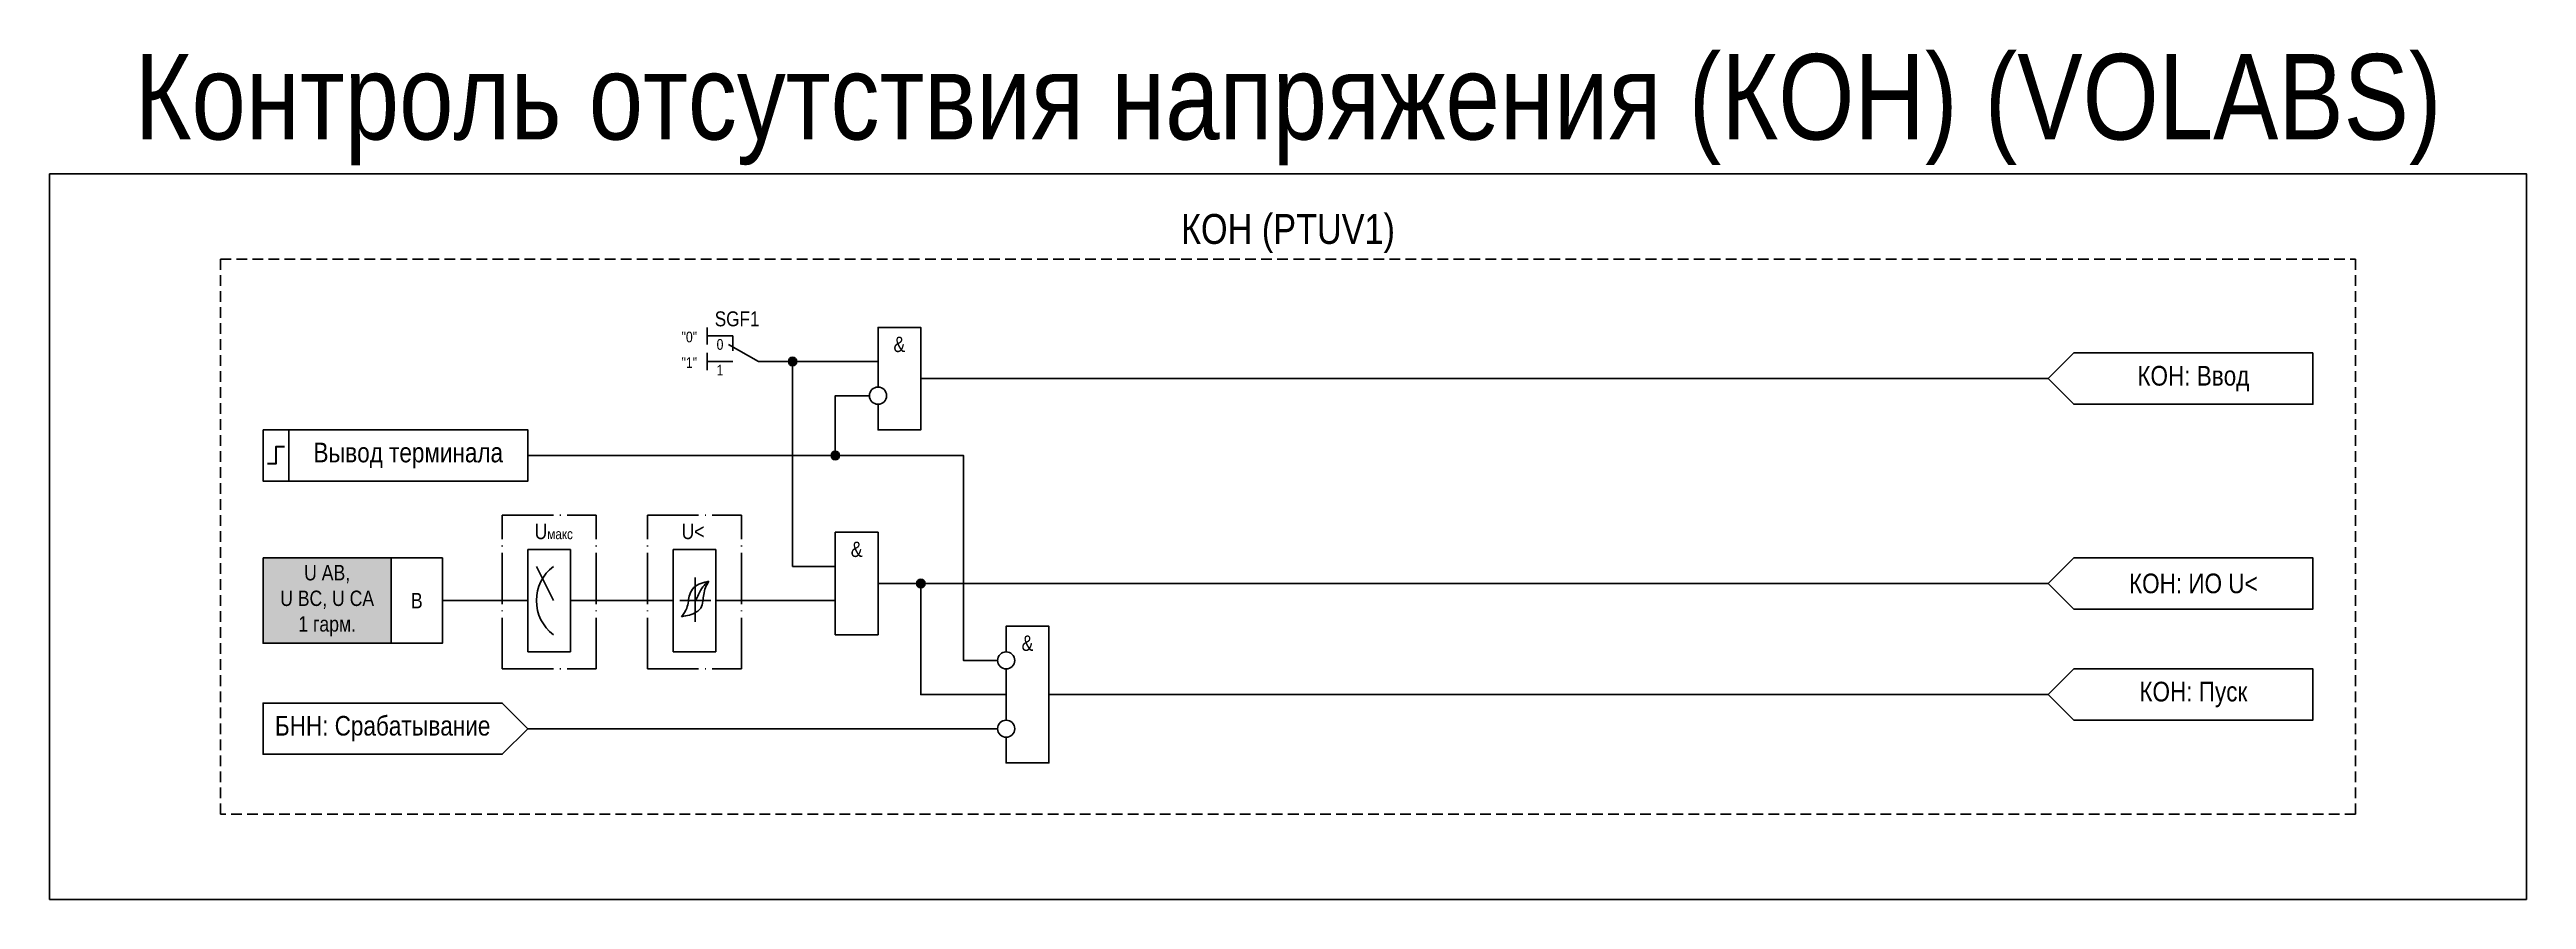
# Model space of a CAD drawing. Header units: millimetres. Extents: x -1463 to 443, y 0 to 109.
# Drawn here: x -631 to -341, y 2 to 101.5 of the extents above; entities that cross this region are included whole.
import ezdxf
from ezdxf.enums import TextEntityAlignment as Align

# ---------------------------------------------------------------- set-up
doc = ezdxf.new("R2010")
doc.units = ezdxf.units.MM
doc.linetypes.add('ACAD_ISO04W100', pattern=[30, 24, -3, 0, -3])
doc.linetypes.add('штриховая2', pattern=[0.375, 0.25, -0.125])
doc.layers.add('Основная', color=7, linetype='Continuous')
doc.styles.add('1.8_Gost_RD', font='ARIALN.TTF', dxfattribs={"height": 1.8})
doc.styles.add('2.5_Gost_RD', font='ARIALN.TTF', dxfattribs={"height": 2.5})
doc.styles.add('3.5_Gost_RD', font='ARIALN.TTF', dxfattribs={"height": 3.5})
doc.styles.add('Вывод', font='ARIALN.TTF', dxfattribs={"height": 2.5})
doc.styles.add('Компонент', font='ARIALN.TTF', dxfattribs={"height": 3.5})

msp = doc.modelspace()

# ---------------------------------------------------------------- texts
at = {"ltscale": 100, "attachment_point": 5}
for s, insert, char_height, width, style in [('{\\C3;Контроль отсутствия напряжения (КОН) (VOLABS)}', (-486, 94.5), 10, 290, '3.5_Gost_RD'), ('U AB,\\PU BC, U CA\\P1 гарм.', (-598.5, 37), 1.8, 15, '1.8_Gost_RD'), ('В ', (-588, 37), 1.8, 6, '1.8_Gost_RD')]:
    msp.add_mtext(s, dxfattribs=dict(at, insert=insert, char_height=char_height, width=width, style=style))
at = {"color": 30, "ltscale": 100, "insert": (-486, 80), "char_height": 3.5, "width": 250, "attachment_point": 5, "style": '3.5_Gost_RD'}
msp.add_mtext('КОН (РTUV1)', dxfattribs=at)
at = {"layer": 'Основная', "ltscale": 100, "char_height": 1.25, "attachment_point": 1, "style": '3.5_Gost_RD'}
for s, insert in [('"0"', (-557, 68.5)), ('"1"', (-557, 65.5))]:
    msp.add_mtext_dynamic_manual_height_columns(s, width=2, gutter_width=17.5, heights=[0], dxfattribs=dict(at, insert=insert))
at = {"layer": 'Основная', "ltscale": 100, "attachment_point": 5, "style": '2.5_Gost_RD'}
for s, insert, char_height, width in [('&', (-531.5, 67), 1.8, 5), ('КОН: Ввод', (-380, 63), 2.3, 28), ('&', (-536.5, 43), 1.8, 5), ('&', (-516.5, 32), 1.8, 5), ('БНН: Срабатывание', (-592, 22), 2.3, 28)]:
    msp.add_mtext(s, dxfattribs=dict(at, insert=insert, char_height=char_height, width=width))
at = {"layer": 'Основная', "color": 0, "ltscale": 100, "char_height": 2.3, "width": 28, "attachment_point": 5, "style": '2.5_Gost_RD'}
for s, insert in [('{\\C256;Вывод терминала}', (-589, 54)), ('{\\C256;КОН: ИО U<}', (-380, 39)), ('{\\C256;КОН: Пуск}', (-380, 26))]:
    msp.add_mtext(s, dxfattribs=dict(at, insert=insert))
at = {"layer": 'Основная', "color": 7, "ltscale": 100, "char_height": 1.8, "attachment_point": 1, "style": '1.8_Gost_RD'}
for s, width, insert in [('\\pi2.78586;U{\\H0.66667x;макс}', 11, (-577, 46)), ('U<', 4, (-557, 46))]:
    msp.add_mtext_dynamic_manual_height_columns(s, width=width, gutter_width=17.5, heights=[0], dxfattribs=dict(at, insert=insert))

# ---------------------------------------------------------------- blocks, each defined once
blk = doc.blocks.new('*U71')
at = {"layer": 'Основная', "linetype": 'ACAD_ISO04W100', "ltscale": 0.25}
for p, q in [((0, 0), (11, 0)), ((0, -18), (0, 0)), ((11, -18), (11, 0)), ((0, -18), (11, -18))]:
    blk.add_line(p, q, dxfattribs=at)
at = {"layer": 'Основная', "style": 'Компонент'}
blk.add_attdef('ОУ', text='', height=3.5, dxfattribs=at).set_placement((11, 0), align=Align.MIDDLE_CENTER)
blk = doc.blocks.new('*U83')
at = {"layer": 'Основная', "linetype": 'ACAD_ISO04W100', "ltscale": 0.25}
for p, q in [((0, 0), (11, 0)), ((0, -18), (0, 0)), ((11, -18), (11, 0)), ((0, -18), (11, -18))]:
    blk.add_line(p, q, dxfattribs=at)
at = {"layer": 'Основная', "style": 'Компонент'}
blk.add_attdef('ОУ', text='', height=3.5, dxfattribs=at).set_placement((11, 0), align=Align.MIDDLE_CENTER)
blk = doc.blocks.new('*U80')
at = {"layer": 'Основная', "ltscale": 0.35}
blk.add_line((6, 6), (6, 2.5), dxfattribs=at)
at = {"layer": 'Основная', "color": 0}
blk.add_line((0, 0), (7, 4), dxfattribs=at)
blk = doc.blocks.new('*U92')
at = {"layer": 'Основная', "color": 0}
for p, q in [((-3, 6), (-9, 6)), ((-3, 0), (-9, 0)), ((9, 0), (3, 0))]:
    blk.add_line(p, q, dxfattribs=at)
at = {"layer": 'Основная', "ltscale": 0.25, "xscale": -1}
blk.add_blockref('*U80', (3, 0), dxfattribs=at)
at = {"layer": 'Основная'}
for tag, height, style, p in [('ОУ', 3.5, 'Компонент', (-2, 10)), ('В1', 2.5, 'Вывод', (-13, 6)), ('В2', 2.5, 'Вывод', (-6, 4)), ('В3', 2.5, 'Вывод', (-6, -2))]:
    blk.add_attdef(tag, text='', height=height, dxfattribs=dict(at, style=style)).set_placement(p, align=Align.MIDDLE_CENTER)
blk = doc.blocks.new('Точка')
at = {"ltscale": 100}
h = blk.add_hatch(color=256, dxfattribs=at)
h.dxf.hatch_style = 1
edge = h.paths.add_edge_path()
edge.add_arc((0, 0), 0.5, 0, 360)
blk.add_circle((0, 0), 0.5, dxfattribs=at)

# ---------------------------------------------------------------- hatches: boundary and pattern name
at = {"ltscale": 100, "true_color": 0xf7941d}
h = msp.add_hatch(color=30, dxfattribs=at)
h.dxf.hatch_style = 1
h.paths.add_polyline_path([(-606, 42), (-591, 42), (-591, 32), (-606, 32)])

# ---------------------------------------------------------------- linework, layer by layer
at = {"ltscale": 100}
for points in [[(-631, 87), (-341, 87), (-341, 2), (-631, 2)], [(-606, 42), (-591, 42), (-591, 32), (-606, 32)], [(-591, 42), (-585, 42), (-585, 32), (-591, 32)]]:
    msp.add_lwpolyline(points, close=True, dxfattribs=at)
at = {"linetype": 'штриховая2', "ltscale": 5}
msp.add_lwpolyline([(-611, 77), (-361, 77), (-361, 12), (-611, 12)], close=True, dxfattribs=at)
at = {"layer": 'Основная', "ltscale": 100}
for p, q in [((-554, 69), (-554, 67)), ((-554, 66), (-554, 64)), ((-575, 41.5), (-575, 43)), ((-575, 43), (-570, 43)), ((-575, 34), (-575, 42)), ((-570, 43), (-570, 37)), ((-558, 41.5), (-558, 43)), ((-558, 43), (-553, 43)), ((-558, 34), (-558, 42)), ((-553, 43), (-553, 37)), ((-575, 37), (-585, 37)), ((-570, 37), (-570, 31)), ((-553, 37), (-539, 37)), ((-553, 37), (-553, 31)), ((-575, 31), (-575, 34)), ((-558, 31), (-558, 34)), ((-570, 31), (-575, 31)), ((-553, 31), (-558, 31)), ((-575, 22), (-520, 22))]:
    msp.add_line(p, q, dxfattribs=at)
at = {"layer": 'Основная', "color": 7, "ltscale": 100}
for p, q in [((-572, 37), (-574, 41)), ((-570, 37), (-558, 37)), ((-557.21, 37), (-555.4, 37)), ((-553.58, 37), (-555.4, 37))]:
    msp.add_line(p, q, dxfattribs=at)
at = {"layer": 'Основная'}
msp.add_line((-555.4, 39.72), (-555.4, 34.52), dxfattribs=at)
at = {"layer": 'Основная', "ltscale": 100}
for points in [[(-534, 62), (-534, 69), (-529, 69), (-529, 57), (-534, 57), (-534, 60)], [(-545, 65), (-534, 65)], [(-545, 65), (-544, 65), (-544, 41), (-539, 41), (-539, 41), (-539, 41)], [(-544, 65), (-544, 65), (-544, 41), (-544, 41), (-544, 41), (-539, 41)], [(-575, 54), (-539, 54), (-539, 61), (-535, 61)], [(-529, 63), (-397, 63)], [(-575, 54), (-524, 54)], [(-539, 54), (-524, 54), (-524, 30), (-524, 30)], [(-397, 39), (-394, 42), (-366, 42), (-366, 36), (-394, 36), (-397, 39)], [(-534, 39), (-534, 39), (-534, 39), (-397, 39)], [(-529, 39), (-529, 39), (-529, 26), (-529, 26), (-529, 26), (-524, 26)], [(-519, 31), (-519, 34), (-514, 34), (-514, 18), (-519, 18), (-519, 21)], [(-524, 30), (-520, 30)], [(-519, 23), (-519, 29)], [(-397, 26), (-394, 29), (-366, 29), (-366, 23), (-394, 23), (-397, 26)], [(-575, 22), (-578, 25), (-606, 25), (-606, 19), (-578, 19), (-575, 22)], [(-529, 26), (-519, 26)], [(-514, 26), (-397, 26)], [(-524, 22), (-520, 22)]]:
    msp.add_lwpolyline(points, dxfattribs=at)
for points in [[(-366, 66), (-366, 60), (-394, 60), (-397, 63), (-394, 66)], [(-606, 57), (-603, 57), (-603, 51), (-606, 51)], [(-606, 57), (-575, 57), (-575, 51), (-606, 51)], [(-539, 45), (-534, 45), (-534, 33), (-539, 33)]]:
    msp.add_lwpolyline(points, close=True, dxfattribs=at)
at = {"layer": 'Основная', "lineweight": 30, "ltscale": 100}
msp.add_lwpolyline([(-603.5, 55), (-604.5, 55), (-604.5, 53), (-605.5, 53)], dxfattribs=at)
at = {"layer": 'Основная'}
msp.add_circle((-534, 61), 1, dxfattribs=at)
at = {"layer": 'Основная', "ltscale": 100}
for centre in [(-519, 30), (-519, 22)]:
    msp.add_circle(centre, 1, dxfattribs=at)
at = {"layer": 'Основная', "color": 7, "ltscale": 100}
msp.add_arc((-569, 37), 5, 126.8699, 233.1301, dxfattribs=at)
at = {"layer": 'Основная'}
for points in [[(-556.2, 36.92), (-556.05, 37.71), (-555.56, 38.54), (-553.8, 39.26)], [(-555.4, 37), (-555, 37.72), (-554.53, 38.6), (-553.8, 39.26)], [(-554.52, 36.92), (-554.4, 37.71), (-554.19, 38.54), (-553.8, 39.26)], [(-556.2, 36.92), (-556.4, 36.13), (-557, 35.12)], [(-554.52, 36.92), (-554.75, 36.13), (-555.24, 35.67), (-557, 35.12)]]:
    msp.add_spline(points, degree=3, dxfattribs=at)

# ---------------------------------------------------------------- block references
at = {"layer": 'Основная', "ltscale": 0.25}
ref = msp.add_blockref('*U92', (-549.5, 65), dxfattribs=dict(at, xscale=0.5, yscale=0.5, zscale=0.5))
ref.add_attrib('ОУ', 'SGF1', dxfattribs={"height": 1.75, "style": 'Компонент'}).set_placement((-550.5, 70), align=Align.MIDDLE_CENTER)
ref.add_attrib('В2', '0', dxfattribs={"height": 1.25, "style": 'Вывод'}).set_placement((-552.5, 67), align=Align.MIDDLE_CENTER)
ref.add_attrib('В3', '1', dxfattribs={"height": 1.25, "style": 'Вывод'}).set_placement((-552.5, 64), align=Align.MIDDLE_CENTER)
at = {"layer": 'Основная', "ltscale": 100}
for p in [(-544, 65), (-539, 54), (-529, 39)]:
    msp.add_blockref('Точка', p, dxfattribs=at)
at = {"layer": 'Основная', "ltscale": 0.25}
for name, p in [('*U83', (-578, 47)), ('*U71', (-561, 47))]:
    msp.add_blockref(name, p, dxfattribs=at)

msp.set_redraw_order([(e.dxf.handle, doc.entitydb.next_handle()) for e in msp.query("TEXT MTEXT ATTDEF DIMENSION ARC_DIMENSION")])  # texts and dimensions are drawn at this point

doc.saveas('drawing.dxf')
